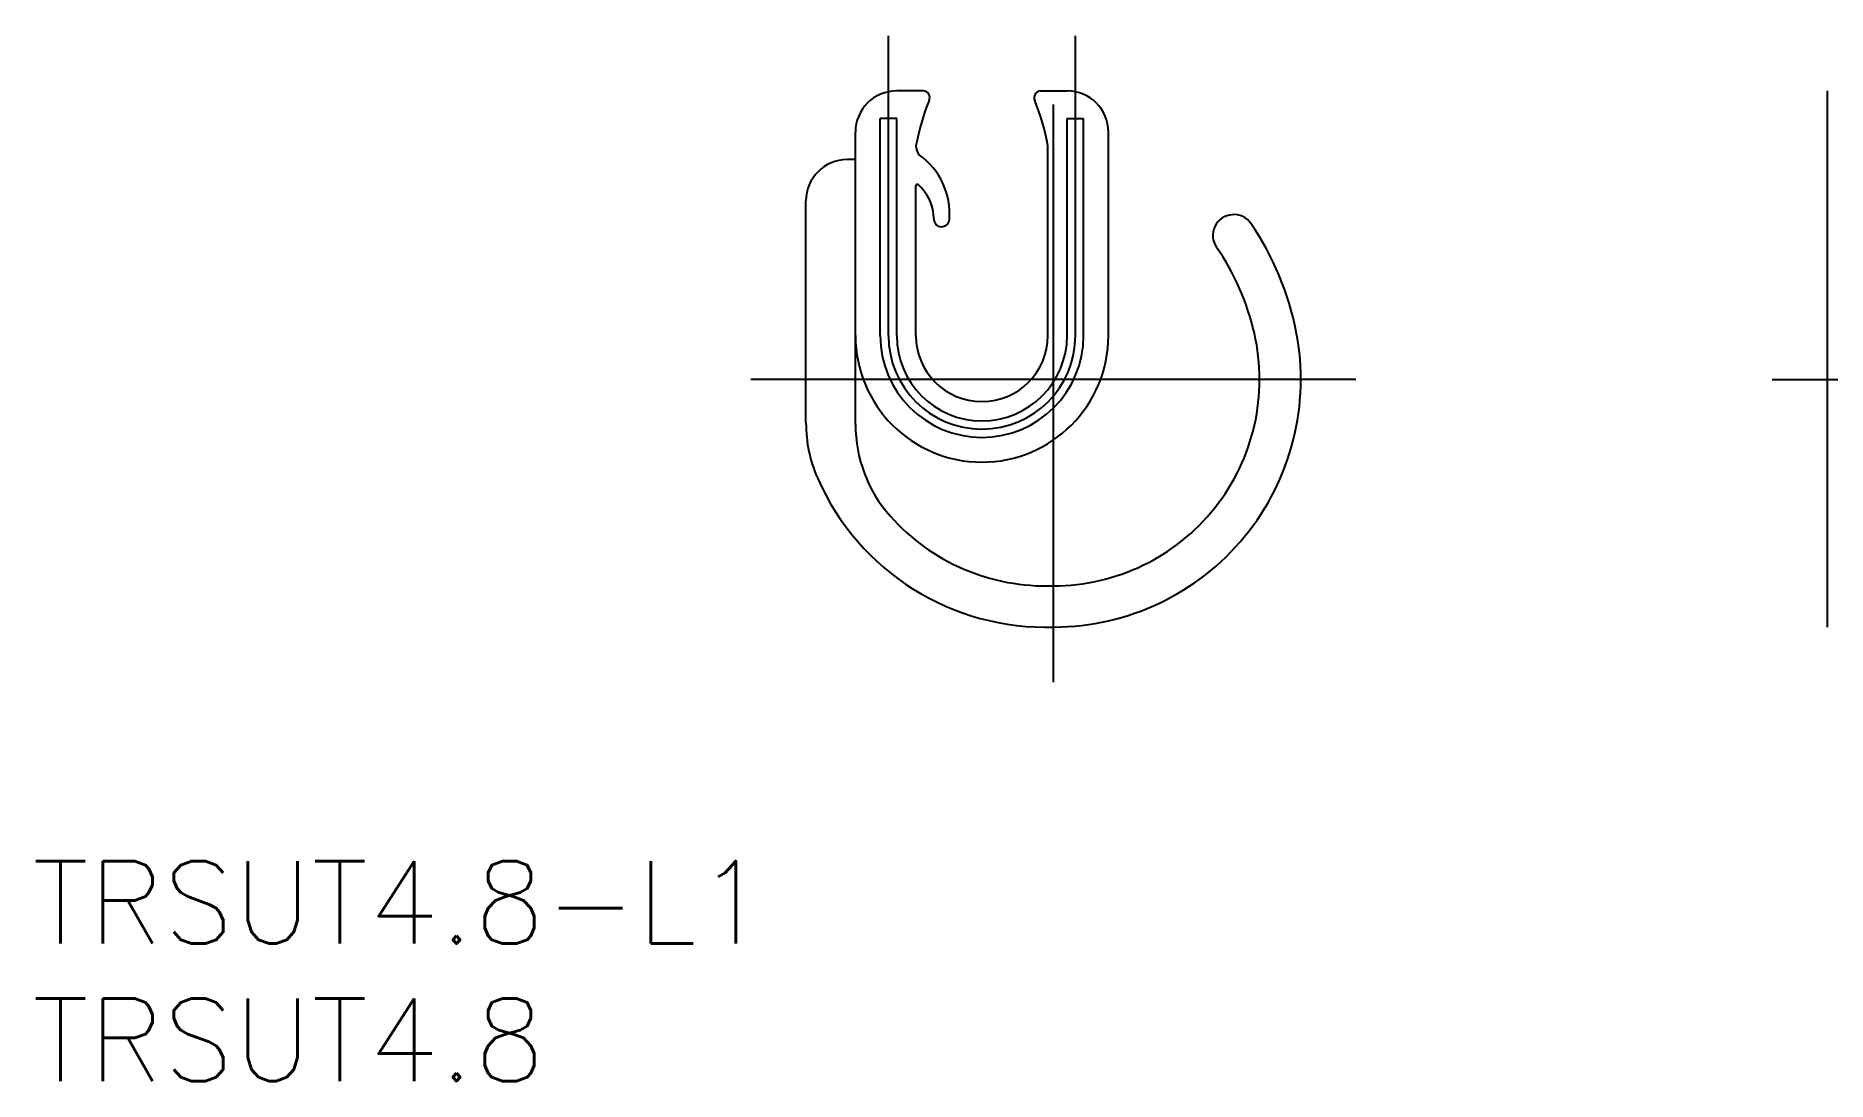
# Model space of a CAD drawing. Extents: x -34 to 1033, y -27 to 11.
# Drawn here: x -34.4 to 30.7, y -27.1 to 10.9 of the extents above; entities that cross this region are included whole.
import ezdxf

# ---------------------------------------------------------------- set-up
doc = ezdxf.new("R2010")
doc.units = 0
doc.linetypes.add('CENTER', pattern=[50.8, 31.75, -6.35, 6.35, -6.35])
doc.layers.get('0').update_dxf_attribs({"linetype": 'CONTINUOUS'})
doc.layers.add('CENTER', color=1, linetype='CENTER')
doc.styles.get("Standard").update_dxf_attribs({"font": 'txt.shx', "height": 3, "bigfont": 'bigfont.shx'})

# ---------------------------------------------------------------- blocks, each defined once
blk = doc.blocks.new('*U3')
at = {"color": 7, "linetype": 'CONTINUOUS'}
blk.add_text('TRSUT4.8-L1', height=3, dxfattribs=at).set_placement((-34.54, -22.108))
blk = doc.blocks.new('*U4')
at = {"color": 7, "linetype": 'CONTINUOUS'}
blk.add_text('TRSUT4.8', height=3, dxfattribs=at).set_placement((-34.54, -27.108))

msp = doc.modelspace()

# ---------------------------------------------------------------- linework, layer by layer
at = {"color": 7, "linetype": 'CONTINUOUS'}
for p, q in [((-2.13, 8.9), (-3.1, 8.9)), ((2.13, 8.9), (3.1, 8.9)), ((30.743, 8.9), (30.743, -10.6)), ((-3.7, 0), (-3.7, 7.9)), ((-3.1, 7.9), (-3.7, 7.9)), ((-3.1, 0), (-3.1, 7.9)), ((3.1, 7.9), (3.7, 7.9)), ((3.1, 0), (3.1, 7.9)), ((3.7, 0), (3.7, 7.9)), ((-4.6, 0), (-4.6, 7.4)), ((4.6, 0), (4.6, 7.4)), ((2.4, 0), (2.4, 6.9)), ((-4.6, 6.4), (-4.9, 6.4)), ((-4.6, -3.237), (-4.6, 6.405)), ((-2.4, 0), (-2.4, 5.45)), ((2.4, 0), (2.4, 5.45)), ((-6.4, -3.177), (-6.4, 4.9))]:
    msp.add_line(p, q, dxfattribs=at)
for centre, radius, start, end in [((-3.1, 7.4), 1.5, 90, 180), ((6.038, 5.347), 8.58, 158.10482, 169.57053), ((-2.15, 8.651), 0.25, 335.29715, 85.46796), ((2.15, 8.651), 0.25, 94.53204, 204.70285), ((-6.038, 5.347), 8.58, 10.42947, 21.89518), ((3.1, 7.4), 1.5, 0, 90), ((-1.9, 6.9), 0.5, 180, 220.71511), ((-3.826, 4.421), 2.651, 355.68601, 54.29609), ((-4.9, 4.9), 1.5, 90, 180), ((-2.35, 5.45), 0.05, 35.66522, 180), ((-3.391, 4.248), 1.639, 359.85258, 48.68729), ((-1.467, 4.243), 0.285, 179.85258, 355.68601), ((9.16, 3.64), 0.76, 34.30013, 214.58197), ((1.039, -1.899), 10.59, 11.04769, 34.30013), ((1.05, -1.951), 9.09, 12.93506, 34.58197), ((0, 0), 4.6, 180, 0), ((0, 0), 3.7, 180, 0), ((0, 0), 3.7, 180, 0), ((0, 0), 3.1, 180, 0), ((0, 0), 2.4, 180, 0), ((2.6, -1.595), 7.5, 270, 12.93506), ((2.6, -1.595), 9, 270.17722, 11.04769), ((-1.4, -3.177), 5, 180, 203.83599), ((0.4, -3.237), 5, 180, 221.58741), ((2.319, -1.534), 9.066, 203.83599, 271.9499), ((2.319, -1.534), 7.566, 221.58741, 272.1257)]:
    msp.add_arc(centre, radius, start, end, dxfattribs=at)
at = {"layer": 'CENTER', "color": 1, "linetype": 'CENTER'}
for p, q in [((-3.4, 0), (-3.4, 10.9)), ((3.4, 0), (3.4, 10.9)), ((2.6, -12.596), (2.6, 8.405)), ((13.6, -1.6), (-8.4, -1.6)), ((28.743, -1.6), (1032.743, -1.6))]:
    msp.add_line(p, q, dxfattribs=at)
msp.add_arc((0, 0), 3.4, 180, 0, dxfattribs=at)

# ---------------------------------------------------------------- block references
at = {"color": 7, "linetype": 'CONTINUOUS'}
for name in ['*U3', '*U4']:
    msp.add_blockref(name, (0, 0), dxfattribs=at)

doc.saveas('drawing.dxf')
